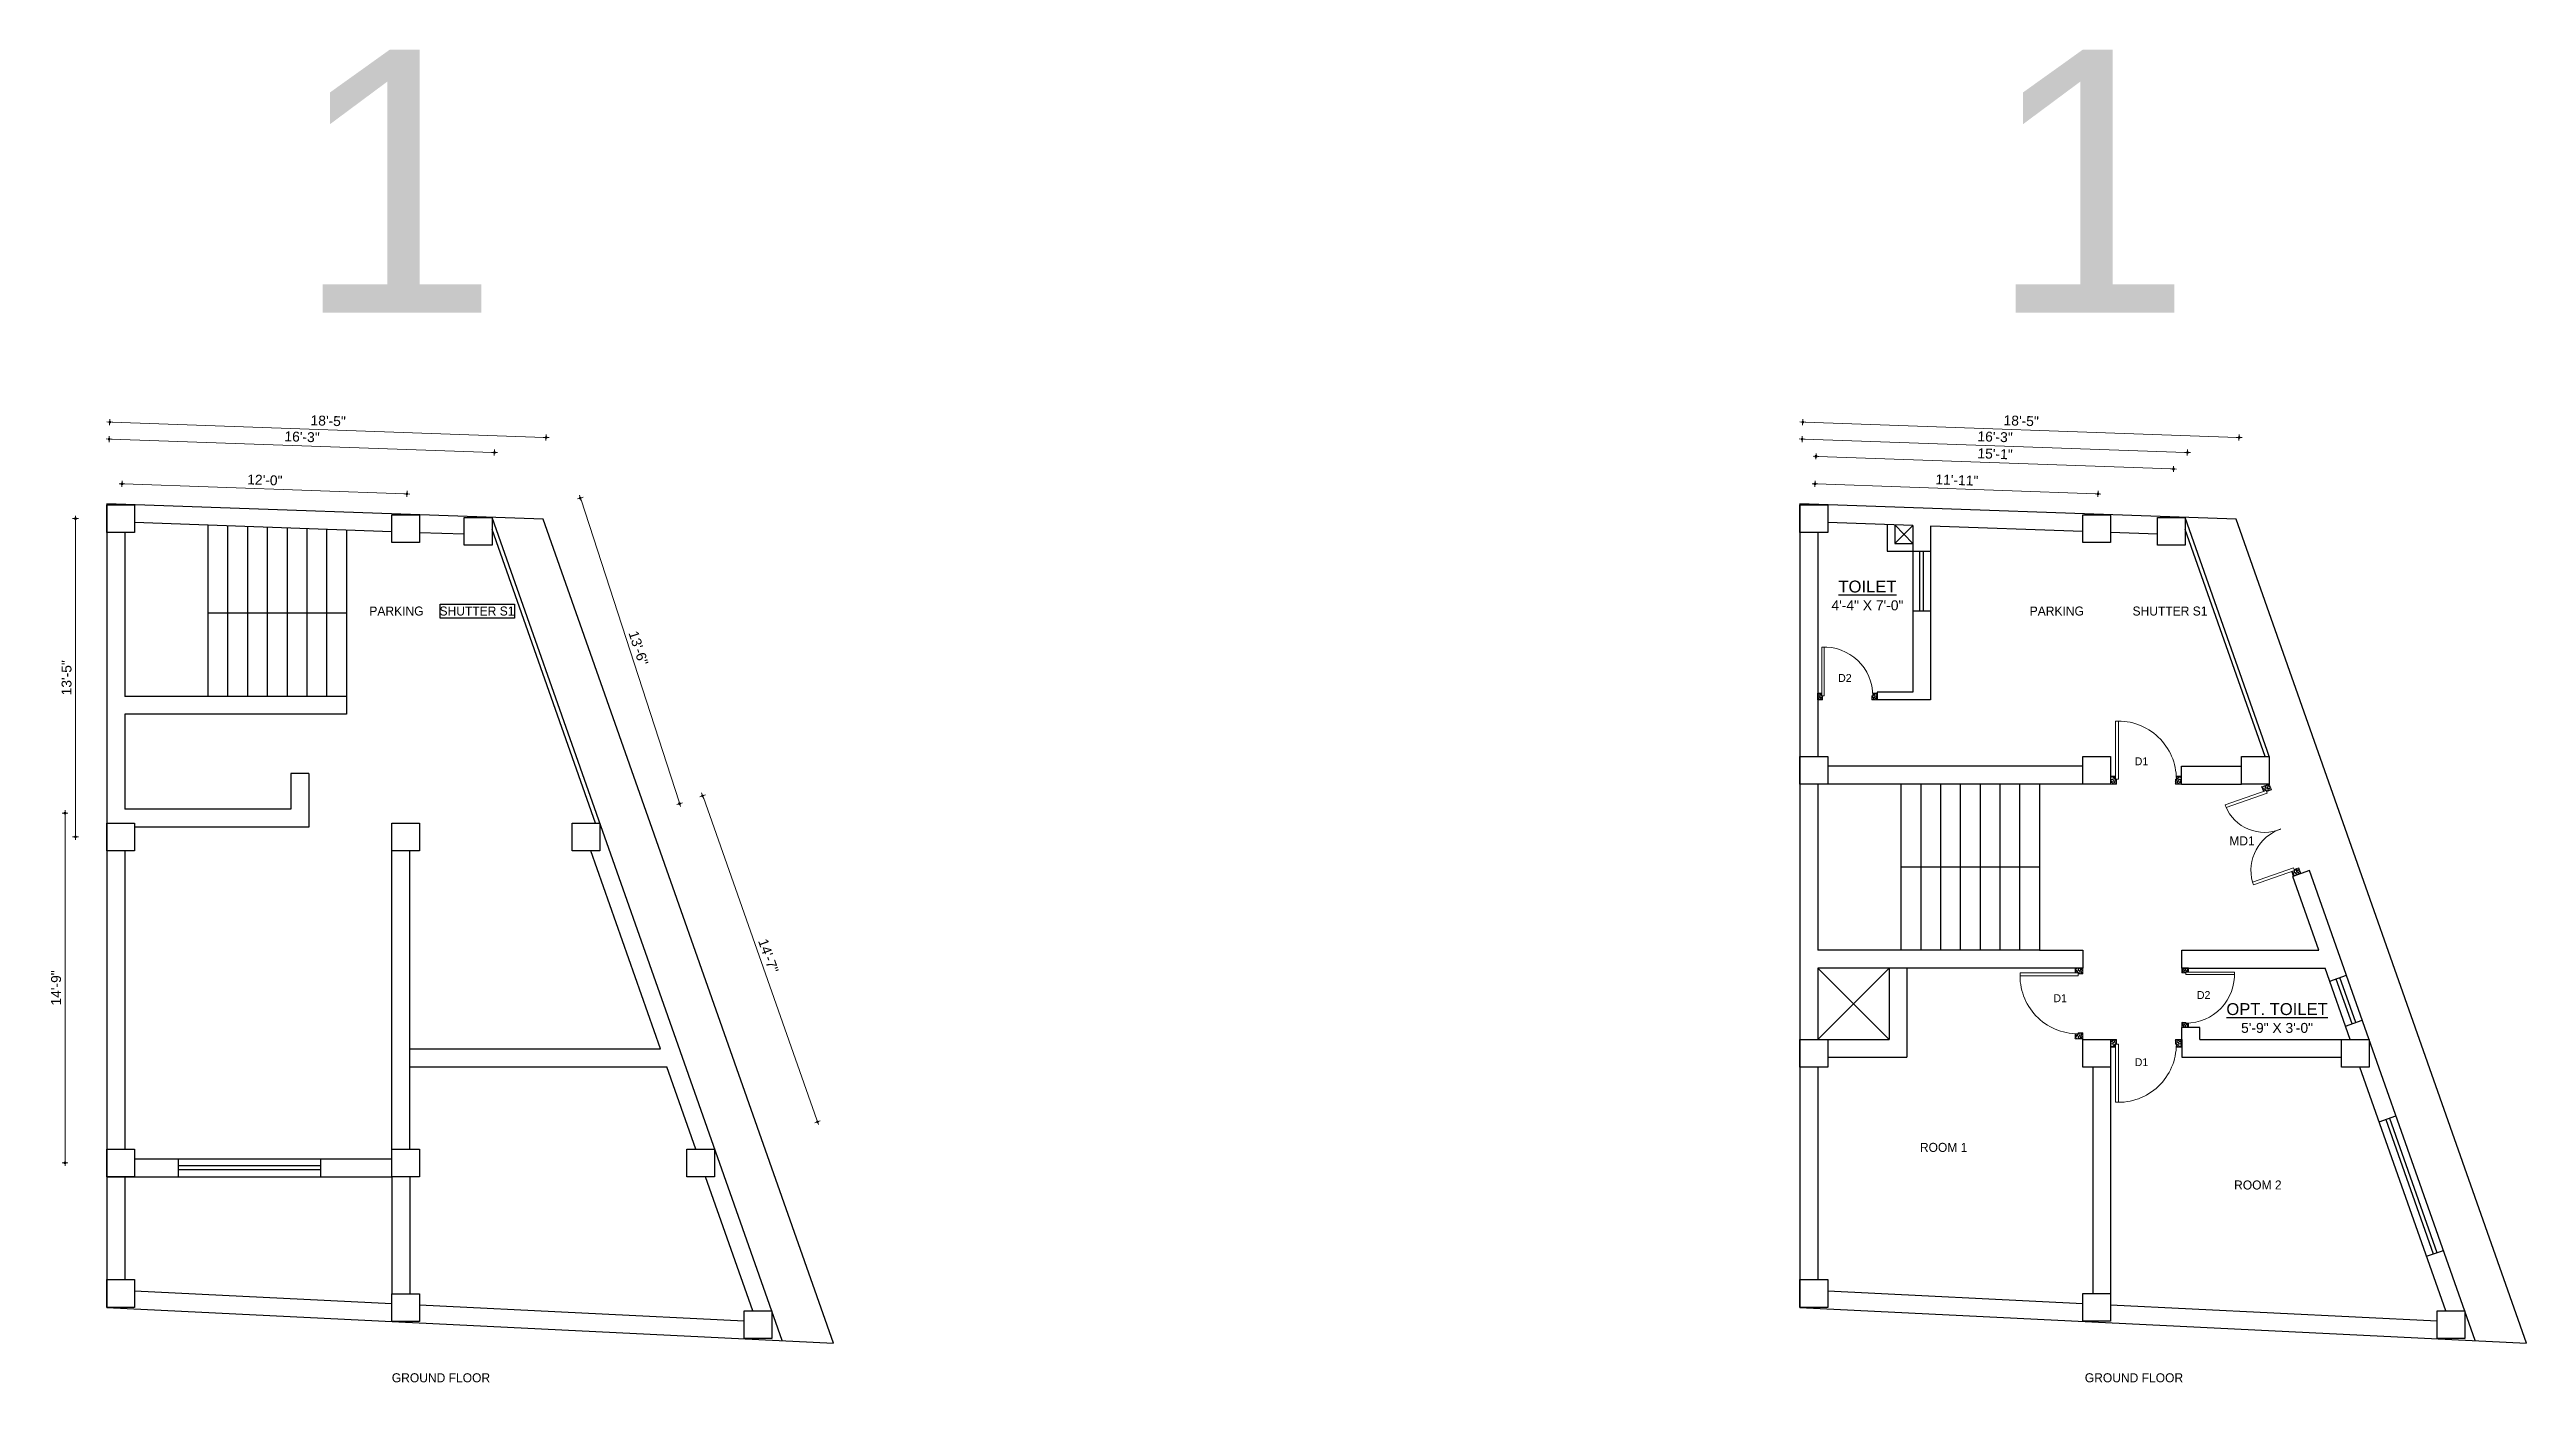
# Model space of a CAD drawing. Header units: inches. Extents: x -4105 to 11866, y -15821 to -3174.
# Drawn here: x 4538 to 5789, y -13557 to -12883 of the extents above; entities that cross this region are included whole.
import ezdxf

# ---------------------------------------------------------------- set-up
doc = ezdxf.new("R2010")
doc.units = ezdxf.units.IN
doc.header["$LTSCALE"] = 0.5
doc.header["$MEASUREMENT"] = 0
doc.header["$PDMODE"] = 66
for name, color, linetype, lineweight in [('door', 202, 'Continuous', 5), ('Ele', 7, 'Continuous', 30), ('hatch', 9, 'Continuous', 0), ('ns_WALL', 21, 'Continuous', 40), ('Toilet', 7, 'Continuous', 25), ('wall', 20, 'Continuous', 40)]:
    doc.layers.add(name, color=color, linetype=linetype, lineweight=lineweight)
doc.styles.add('arial', font='arial.ttf')
doc.styles.get("Standard").update_dxf_attribs({"font": 'arial.ttf'})
doc.dimstyles.new('S8', dxfattribs={"dimtxt": 5, "dimasz": 1, "dimexe": 6, "dimexo": 18, "dimgap": 1.9375, "dimtad": 1, "dimdec": 0, "dimzin": 3, "dimdsep": 46, "dimlunit": 4, "dimtxsty": 'Standard', "dimblk": 'dot 2', "dimcen": 12, "dimse1": 1, "dimse2": 1, "dimclrd": 1, "dimclre": 1, "dimclrt": 256, "dimadec": 0, "dimazin": 0, "dimtfac": 0.75, "dimtdec": 0, "dimtix": 1, "dimtmove": 1, "dimatfit": 3, "dimldrblk": 'DOT', "dimfxl": 1, "dimtolj": 1, "dimtzin": 0, "dimlwd": 9, "dimlwe": 9, "dimarcsym": 0})

msp = doc.modelspace()

# ---------------------------------------------------------------- texts
at = {"layer": 'Ele', "color": 0, "ltscale": 2, "char_height": 6, "attachment_point": 2}
for s, insert in [('{\\LTOILET\\fArial TUR|b0|i0|c162|p34;\\P\\fArial TUR|b0|i0|c0|p34;\\H0.8333x;\\l4\\fArial TUR|b0|i0|c162|p34;\'-4" X \\fArial TUR|b0|i0|c0|p34;7\\fArial TUR|b0|i0|c162|p34;\'-0"}', (5456.4, -13151.5)), ('{\\fArial TUR|b0|i0|c162|p34;\\LOPT. TOILET\\P\\fArial TUR|b0|i0|c0|p34;\\H0.8333x;\\l5\\fArial TUR|b0|i0|c162|p34;\'-\\fArial TUR|b0|i0|c0|p34;9\\fArial TUR|b0|i0|c162|p34;" X \\fArial TUR|b0|i0|c0|p34;3\\fArial TUR|b0|i0|c162|p34;\'-0"}', (5663.4, -13365))]:
    msp.add_mtext(s, dxfattribs=dict(at, insert=insert))
at = {"layer": 'Ele', "color": 0, "ltscale": 2, "style": 'arial'}
for s, insert, char_height, attachment_point in [('{\\fCentury Gothic|b0|i0|c0|p34;PARKING}', (4713, -13164.6), 4.55, 2), ('{\\fCentury Gothic|b0|i0|c0|p34;SHUTTER S1}', (4753.7, -13164.6), 4.55, 2), ('{\\fCentury Gothic|b0|i0|c0|p34;PARKING}', (5552.1, -13164.6), 4.55, 2), ('{\\fCentury Gothic|b0|i0|c0|p34;SHUTTER S1}', (5609.3, -13164.6), 4.55, 2), ('{\\fCentury Gothic|b0|i0|c0|p34;D2}', (5445, -13202.7), 4, 8), ('{\\fCentury Gothic|b0|i0|c0|p34;D1}', (5594.9, -13244.8), 4, 8), ('{\\fCentury Gothic|b0|i0|c0|p34;MD1}', (5645.7, -13280.7), 4.55, 2), ('{\\fCentury Gothic|b0|i0|c0|p34;D1}', (5553.8, -13360.5), 4, 2), ('{\\fCentury Gothic|b0|i0|c0|p34;D2}', (5626.3, -13362.9), 4, 8), ('{\\fCentury Gothic|b0|i0|c0|p34;D1}', (5594.9, -13392.8), 4, 2), ('{\\fCentury Gothic|b0|i0|c0|p34;ROOM 1}', (5494.9, -13435.6), 4.55, 2), ('{\\fCentury Gothic|b0|i0|c0|p34;ROOM 2}', (5653.7, -13454.6), 4.55, 2), ('{\\fCentury Gothic|b0|i0|c0|p34;GROUND FLOOR }', (4735.5, -13552), 4.55, 2), ('{\\fCentury Gothic|b0|i0|c0|p34;GROUND FLOOR }', (5591.1, -13552), 4.55, 2)]:
    msp.add_mtext(s, dxfattribs=dict(at, insert=insert, char_height=char_height, attachment_point=attachment_point))
at = {"layer": 'ns_WALL', "char_height": 133, "attachment_point": 1}
for insert in [(4661.6, -12883.2), (5517.2, -12883.2)]:
    msp.add_mtext_dynamic_manual_height_columns('1', width=960.88, gutter_width=13.3, heights=[0], dxfattribs=dict(at, insert=insert))

# ---------------------------------------------------------------- blocks, each defined once
blk = doc.blocks.new('dot1')
at = {"layer": 'hatch'}
h = blk.add_hatch(color=256, dxfattribs=at)
edge = h.paths.add_edge_path()
edge.add_arc((0, 0), 1, 0, 360)
for p, q in [((3, 0), (-3, 0)), ((0, 3), (0, -3))]:
    blk.add_line(p, q, dxfattribs=at)
blk.add_circle((0, 0), 1, dxfattribs=at)
blk = doc.blocks.new('dot 2')
at = {"layer": 'hatch', "xscale": 0.5, "yscale": 0.5, "zscale": 0.5}
blk.add_blockref('dot1', (0, 0), dxfattribs=at)
blk = doc.blocks.new('*D568')
at = {"layer": 'Defpoints', "color": 0, "transparency": 16777216}
for p in [(5429.9, -13102.6), (5429.3, -13120.2), (5572.3, -13125.2)]:
    blk.add_point(p, dxfattribs=at)
at = {"layer": 'Toilet', "color": 1, "lineweight": 9, "transparency": 16777216}
blk.add_line((5571.9, -13107.6), (5430.9, -13102.6), dxfattribs=at)
for p, rotation in [((5429.9, -13102.6), 177.9779001232576), ((5572.9, -13107.7), 357.9779001232576)]:
    blk.add_blockref('dot 2', p, dxfattribs=dict(at, rotation=rotation))
at = {"layer": 'Toilet', "transparency": 16777216, "insert": (5501.6, -13100.7), "char_height": 5, "attachment_point": 5, "rotation": 357.9779}
blk.add_mtext('\\A1;11\'-11"', dxfattribs=at)
blk = doc.blocks.new('_Dot')
at = {"color": 0, "linetype": 'ByBlock', "lineweight": -2}
blk.add_line((-0.5, 0), (-1, 0), dxfattribs=at)
at = {"color": 0, "linetype": 'ByBlock', "const_width": 0.5}
blk.add_lwpolyline([(-0.25, 0, 1), (0.25, 0, 1)], format="xyb", close=True, dxfattribs=at)
blk = doc.blocks.new('*D569')
at = {"layer": 'Defpoints', "color": 0, "transparency": 16777216}
for p in [(5430.4, -13088.7), (5429.3, -13120.2), (5610, -13126.6)]:
    blk.add_point(p, dxfattribs=at)
at = {"layer": 'Toilet', "color": 1, "lineweight": 9, "transparency": 16777216}
blk.add_line((5610.1, -13095.1), (5431.4, -13088.8), dxfattribs=at)
for p, rotation in [((5430.4, -13088.7), 177.9779001232572), ((5611.1, -13095.1), 357.9779001232572)]:
    blk.add_blockref('dot 2', p, dxfattribs=dict(at, rotation=rotation))
at = {"layer": 'Toilet', "transparency": 16777216, "insert": (5520.9, -13087.5), "char_height": 5, "attachment_point": 5, "rotation": 357.9779}
blk.add_mtext('\\A1;15\'-1"', dxfattribs=at)
blk = doc.blocks.new('A$C27B36B59')
at = {"layer": 'door'}
for p, q in [((0, 4), (0, 0)), ((2.5, 4), (0, 4)), ((0, 0), (3, 0)), ((2.5, 2.5), (2.5, 4)), ((3, 2.5), (2.5, 2.5)), ((3, 0), (3, 2.5))]:
    blk.add_line(p, q, dxfattribs=at)
for centre, radius, start, end in [((-1.4, -0.5), 4.75, 22.1411, 72.838), ((1.3, 2.1), 1.64, 45.138, 144.8948), ((2.2, 0.3), 2.49, 83.3149, 152.658), ((0.1, 0.4), 2.05, 349.4875, 93.6805), ((2, -0.5), 2.01, 58.7447, 166.495), ((-0.1, 0.3), 1.13, 343.542, 86.947), ((2.1, -0.4), 1.17, 38.2816, 160.1519)]:
    blk.add_arc(centre, radius, start, end, dxfattribs=at)
blk = doc.blocks.new('D2')
at = {"layer": 'door'}
for p, q in [((74474, 24047.6), (74474, 24018.1)), ((74474, 24047.6), (74475.5, 24047.6)), ((74475.5, 24047.6), (74475.5, 24018.1))]:
    blk.add_line(p, q, dxfattribs=at)
blk.add_arc((74474, 24047.6), 29.5, 180, 272.9146, dxfattribs=at)
at = {"layer": 'door', "xscale": -1, "rotation": 180}
blk.add_blockref('A$C27B36B59', (74442, 24050.1), dxfattribs=at)
at = {"layer": 'door', "rotation": 180}
blk.add_blockref('A$C27B36B59', (74478, 24050.1), dxfattribs=at)
blk = doc.blocks.new('*D597')
at = {"layer": 'Defpoints', "color": 0, "transparency": 16777216}
for p in [(5423.7, -13071.4), (5422.3, -13112.7), (5642.7, -13120.5)]:
    blk.add_point(p, dxfattribs=at)
at = {"layer": 'Toilet', "color": 1, "lineweight": 9, "transparency": 16777216}
blk.add_line((5643.2, -13079.2), (5424.7, -13071.5), dxfattribs=at)
for p, rotation in [((5423.7, -13071.4), 177.9779001232582), ((5644.2, -13079.2), 357.9779001232581)]:
    blk.add_blockref('dot 2', p, dxfattribs=dict(at, rotation=rotation))
at = {"layer": 'Toilet', "transparency": 16777216, "insert": (5534.1, -13070.8), "char_height": 5, "attachment_point": 5, "rotation": 357.9779}
blk.add_mtext('\\A1;18\'-5"', dxfattribs=at)
blk = doc.blocks.new('*D598')
at = {"layer": 'Defpoints', "color": 0, "transparency": 16777216}
for p in [(5423.4, -13080), (5422.3, -13112.7), (5617, -13119.6)]:
    blk.add_point(p, dxfattribs=at)
at = {"layer": 'Toilet', "color": 1, "lineweight": 9, "transparency": 16777216}
blk.add_line((5617.1, -13086.8), (5424.4, -13080), dxfattribs=at)
for p, rotation in [((5423.4, -13080), 177.9779001232583), ((5618.1, -13086.8), 357.9779001232583)]:
    blk.add_blockref('dot 2', p, dxfattribs=dict(at, rotation=rotation))
at = {"layer": 'Toilet', "transparency": 16777216, "insert": (5520.9, -13078.9), "char_height": 5, "attachment_point": 5, "rotation": 357.9779}
blk.add_mtext('\\A1;16\'-3"', dxfattribs=at)
blk = doc.blocks.new('*D600')
at = {"layer": 'Defpoints', "color": 0, "transparency": 16777216}
for p in [(4574.3, -13102.6), (4573.7, -13120.2), (4717.7, -13125.3)]:
    blk.add_point(p, dxfattribs=at)
at = {"layer": 'Toilet', "color": 1, "lineweight": 9, "transparency": 16777216}
blk.add_line((4717.3, -13107.7), (4575.3, -13102.6), dxfattribs=at)
for p, rotation in [((4574.3, -13102.6), 177.9779001232573), ((4718.3, -13107.7), 357.9779001232573)]:
    blk.add_blockref('dot 2', p, dxfattribs=dict(at, rotation=rotation))
at = {"layer": 'Toilet', "transparency": 16777216, "insert": (4646.5, -13100.7), "char_height": 5, "attachment_point": 5, "rotation": 357.9779}
blk.add_mtext('\\A1;12\'-0"', dxfattribs=at)
blk = doc.blocks.new('*D602')
at = {"layer": 'Defpoints', "color": 0, "transparency": 16777216}
for p in [(4568.1, -13071.4), (4566.7, -13112.7), (4787.1, -13120.5)]:
    blk.add_point(p, dxfattribs=at)
at = {"layer": 'Toilet', "color": 1, "lineweight": 9, "transparency": 16777216}
blk.add_line((4787.6, -13079.2), (4569.1, -13071.5), dxfattribs=at)
for p, rotation in [((4568.1, -13071.4), 177.9779001232582), ((4788.6, -13079.2), 357.9779001232581)]:
    blk.add_blockref('dot 2', p, dxfattribs=dict(at, rotation=rotation))
at = {"layer": 'Toilet', "transparency": 16777216, "insert": (4678.5, -13070.8), "char_height": 5, "attachment_point": 5, "rotation": 357.9779}
blk.add_mtext('\\A1;18\'-5"', dxfattribs=at)
blk = doc.blocks.new('*D603')
at = {"layer": 'Defpoints', "color": 0, "transparency": 16777216}
for p in [(4567.8, -13080), (4566.7, -13112.7), (4761.3, -13119.6)]:
    blk.add_point(p, dxfattribs=at)
at = {"layer": 'Toilet', "color": 1, "lineweight": 9, "transparency": 16777216}
blk.add_line((4761.5, -13086.8), (4568.8, -13080), dxfattribs=at)
for p, rotation in [((4567.8, -13080), 177.9779001232583), ((4762.5, -13086.8), 357.9779001232583)]:
    blk.add_blockref('dot 2', p, dxfattribs=dict(at, rotation=rotation))
at = {"layer": 'Toilet', "transparency": 16777216, "insert": (4665.3, -13078.9), "char_height": 5, "attachment_point": 5, "rotation": 357.9779}
blk.add_mtext('\\A1;16\'-3"', dxfattribs=at)
blk = doc.blocks.new('*D606')
at = {"layer": 'Defpoints', "color": 0, "transparency": 16777216}
for p in [(4550.8, -13120.2), (4573.7, -13120.2), (4573.7, -13281)]:
    blk.add_point(p, dxfattribs=at)
at = {"layer": 'Toilet', "color": 1, "lineweight": 9, "transparency": 16777216}
blk.add_line((4550.8, -13280), (4550.8, -13121.2), dxfattribs=at)
for p, rotation in [((4550.8, -13120.2), 90), ((4550.8, -13281), 270)]:
    blk.add_blockref('dot 2', p, dxfattribs=dict(at, rotation=rotation))
at = {"layer": 'Toilet', "transparency": 16777216, "insert": (4546.3, -13200.6), "char_height": 5, "attachment_point": 5, "rotation": 90}
blk.add_mtext('\\A1;13\'-5"', dxfattribs=at)
blk = doc.blocks.new('*D607')
at = {"layer": 'Defpoints', "color": 0, "transparency": 16777216}
for p in [(4573.7, -13269), (4545.5, -13445.7), (4573.7, -13445.7)]:
    blk.add_point(p, dxfattribs=at)
at = {"layer": 'Toilet', "color": 1, "lineweight": 9, "transparency": 16777216}
blk.add_line((4545.5, -13270), (4545.5, -13444.7), dxfattribs=at)
for p, rotation in [((4545.5, -13269), 90), ((4545.5, -13445.7), 270)]:
    blk.add_blockref('dot 2', p, dxfattribs=dict(at, rotation=rotation))
at = {"layer": 'Toilet', "transparency": 16777216, "insert": (4541, -13357.3), "char_height": 5, "attachment_point": 5, "rotation": 90}
blk.add_mtext('\\A1;14\'-9"', dxfattribs=at)
blk = doc.blocks.new('*D611')
at = {"layer": 'Defpoints', "color": 0, "transparency": 16777216}
for p in [(4867.7, -13260.2), (4808.8, -13281), (4866.8, -13445.7)]:
    blk.add_point(p, dxfattribs=at)
at = {"layer": 'Toilet', "color": 1, "lineweight": 9, "transparency": 16777216}
blk.add_line((4925.5, -13424), (4868.1, -13261.1), dxfattribs=at)
for p, rotation in [((4867.7, -13260.2), 109.4150373031914), ((4925.8, -13424.9), 289.4150373031914)]:
    blk.add_blockref('dot 2', p, dxfattribs=dict(at, rotation=rotation))
at = {"layer": 'Toilet', "transparency": 16777216, "insert": (4901, -13341.1), "char_height": 5, "attachment_point": 5, "rotation": 289.415}
blk.add_mtext('\\A1;14\'-7"', dxfattribs=at)
blk = doc.blocks.new('*D612')
at = {"layer": 'Defpoints', "color": 0, "transparency": 16777216}
for p in [(4754.3, -13126.6), (4856.1, -13264.2), (4804.5, -13281)]:
    blk.add_point(p, dxfattribs=at)
at = {"layer": 'Toilet', "color": 1, "lineweight": 9, "transparency": 16777216}
blk.add_line((4806.3, -13110.7), (4855.8, -13263.2), dxfattribs=at)
for p, rotation in [((4805.9, -13109.8), 108.0072144215725), ((4856.1, -13264.2), 288.0072144215724)]:
    blk.add_blockref('dot 2', p, dxfattribs=dict(at, rotation=rotation))
at = {"layer": 'Toilet', "transparency": 16777216, "insert": (4835.3, -13185.6), "char_height": 5, "attachment_point": 5, "rotation": 288.0072}
blk.add_mtext('\\A1;13\'-6"', dxfattribs=at)

# ---------------------------------------------------------------- dimensions: what is measured, and where the dimension line sits
at = {"layer": 'Toilet'}
for p1, p2, distance, picture, middle in [((4787.1, -13120.5), (4566.7, -13112.7), -41.3, '*D602', (4678.5, -13070.8)), ((5642.7, -13120.5), (5422.3, -13112.7), -41.3, '*D597', (5534.1, -13070.8)), ((4761.3, -13119.6), (4566.7, -13112.7), -32.7, '*D603', (4665.3, -13078.9)), ((5617, -13119.6), (5422.3, -13112.7), -32.7, '*D598', (5520.9, -13078.9)), ((5610, -13126.6), (5429.3, -13120.2), -31.4, '*D569', (5520.9, -13087.5)), ((4717.7, -13125.3), (4573.7, -13120.2), -17.6, '*D600', (4646.5, -13100.7)), ((5572.3, -13125.2), (5429.3, -13120.2), -17.6, '*D568', (5501.6, -13100.7)), ((4754.3, -13126.6), (4804.5, -13281), 54.3, '*D612', (4835.3, -13185.6)), ((4866.8, -13445.7), (4808.8, -13281), -62.5, '*D611', (4901, -13341.1))]:
    dim = msp.add_aligned_dim(p1=p1, p2=p2, distance=distance, dimstyle='S8', override={"dimfxl": 2, "dimfxlon": 1, "dimarcsym": 1}, dxfattribs=at)
    dim.commit()
    dim.dimension.update_dxf_attribs({"geometry": picture, "text_midpoint": middle})
for base, p1, p2, picture, middle in [((4550.8, -13120.2), (4573.7, -13281), (4573.7, -13120.2), '*D606', (4546.3, -13200.6)), ((4545.5, -13445.7), (4573.7, -13269), (4573.7, -13445.7), '*D607', (4541, -13357.3))]:
    dim = msp.add_linear_dim(base=base, p1=p1, p2=p2, angle=90, dimstyle='S8', override={"dimfxl": 2, "dimfxlon": 1, "dimarcsym": 1}, dxfattribs=at)
    dim.commit()
    dim.dimension.update_dxf_attribs({"geometry": picture, "text_midpoint": middle})

# ---------------------------------------------------------------- linework, layer by layer
at = {"layer": 'door', "ltscale": 0.5}
for p, q in [((5655.6, -13255.6), (5656.5, -13257.9)), ((5657.9, -13257.5), (5637.2, -13264.8)), ((5637.7, -13266.2), (5637.2, -13264.8)), ((5658.4, -13258.9), (5637.7, -13266.2)), ((5657.9, -13257.5), (5658.4, -13258.9)), ((5658.2, -13258), (5660.5, -13257.2)), ((5671.7, -13296.6), (5651, -13303.9)), ((5651, -13303.9), (5651.5, -13305.3)), ((5672.2, -13298), (5651.5, -13305.3)), ((5671.6, -13300.9), (5670.8, -13298.6)), ((5672.2, -13298), (5671.7, -13296.6)), ((5672.1, -13297.4), (5674.4, -13296.6)), ((5675.5, -13299.5), (5674.4, -13296.6))]:
    msp.add_line(p, q, dxfattribs=at)
for centre, radius, start, end in [((5657, -13257.6), 21.1, 202.3148, 293.1551), ((5672.3, -13298), 22.1, 108.3541, 195.4336)]:
    msp.add_arc(centre, radius, start, end, dxfattribs=at)
at = {"layer": 'Toilet'}
for p, q in [((4787.1, -13120.5), (4566.7, -13112.7)), ((4566.7, -13112.7), (4566.7, -13518.7)), ((5642.7, -13120.5), (5422.3, -13112.7)), ((5422.3, -13112.7), (5422.3, -13518.7)), ((4575.7, -13127.2), (4575.7, -13210)), ((4710.7, -13126.8), (4580.7, -13122.2)), ((4617.7, -13123.5), (4617.7, -13168)), ((4627.7, -13123.8), (4627.7, -13168)), ((4637.7, -13124.2), (4637.7, -13168)), ((4647.7, -13124.5), (4647.7, -13168)), ((4657.7, -13124.9), (4657.7, -13168)), ((4667.7, -13125.3), (4667.7, -13168)), ((4677.7, -13125.6), (4677.7, -13168)), ((4687.7, -13126), (4687.7, -13168)), ((4747.3, -13128.1), (4724.7, -13127.3)), ((4765.7, -13132), (4761.3, -13119.6)), ((4813.6, -13274), (4761.3, -13125.6)), ((4933.8, -13536.8), (4787.1, -13120.5)), ((5431.3, -13127.2), (5431.3, -13207.8)), ((5479.3, -13123.7), (5436.3, -13122.2)), ((5466.3, -13123.2), (5466.3, -13136.7)), ((5470.3, -13123.4), (5470.3, -13132.7)), ((5470.3, -13123.4), (5479.3, -13132.7)), ((5470.3, -13132.7), (5479.3, -13123.7)), ((5479.3, -13123.7), (5479.3, -13207.8)), ((5488.3, -13124), (5488.3, -13211.8)), ((5565.3, -13126.7), (5488.3, -13124)), ((5603, -13128.1), (5579.3, -13127.2)), ((5621.3, -13132), (5617, -13119.6)), ((5657.4, -13240.3), (5617, -13125.6)), ((5789.4, -13536.8), (5642.7, -13120.5)), ((4854.3, -13383.3), (4765.7, -13132)), ((5466.3, -13136.7), (5479.3, -13136.7)), ((5470.3, -13132.7), (5479.3, -13132.7)), ((5479.3, -13136.7), (5488.3, -13136.7)), ((5482.8, -13166.7), (5482.8, -13136.7)), ((5484.8, -13166.7), (5484.8, -13136.7)), ((5658.4, -13237.3), (5621.3, -13132)), ((4687.7, -13168), (4617.7, -13168)), ((4617.7, -13168), (4617.7, -13210)), ((4627.7, -13168), (4627.7, -13210)), ((4637.7, -13168), (4637.7, -13210)), ((4647.7, -13168), (4647.7, -13210)), ((4657.7, -13168), (4657.7, -13210)), ((4667.7, -13168), (4667.7, -13210)), ((4677.7, -13168), (4677.7, -13210)), ((4687.7, -13168), (4687.7, -13210)), ((5479.3, -13166.7), (5488.3, -13166.7)), ((4687.7, -13210), (4575.7, -13210)), ((4687.7, -13210), (4687.7, -13219)), ((5431.3, -13207.8), (5431.3, -13240.3)), ((5479.3, -13207.8), (5461.3, -13207.8)), ((5461.3, -13207.8), (5461.3, -13211.8)), ((5488.3, -13211.8), (5461.3, -13211.8)), ((4575.7, -13219), (4575.7, -13267)), ((4687.7, -13219), (4575.7, -13219)), ((5659.5, -13240.3), (5658.4, -13237.3)), ((4659.7, -13249), (4659.7, -13267)), ((4668.7, -13249), (4659.7, -13249)), ((4668.7, -13249), (4668.7, -13276)), ((5565.3, -13254.3), (5431.3, -13254.3)), ((5431.3, -13254.3), (5431.3, -13338.3)), ((5565.3, -13245.3), (5436.3, -13245.3)), ((5473.3, -13254.3), (5473.3, -13296.3)), ((5483.3, -13254.3), (5483.3, -13296.3)), ((5493.3, -13254.3), (5493.3, -13296.3)), ((5503.3, -13254.3), (5503.3, -13296.3)), ((5513.3, -13254.3), (5513.3, -13296.3)), ((5523.3, -13254.3), (5523.3, -13296.3)), ((5533.3, -13254.3), (5533.3, -13296.3)), ((5543.3, -13254.3), (5543.3, -13296.3)), ((5615.1, -13245.3), (5645.5, -13245.3)), ((5615.1, -13254.3), (5615.1, -13245.3)), ((5615.1, -13254.3), (5645.5, -13254.3)), ((4659.7, -13267), (4575.7, -13267)), ((4668.7, -13276), (4580.7, -13276)), ((4575.7, -13288), (4575.7, -13438.7)), ((4710.7, -13438.7), (4710.7, -13288)), ((4719.7, -13438.7), (4719.7, -13288)), ((4846.4, -13388.1), (4811.2, -13288)), ((5543.3, -13296.3), (5473.3, -13296.3)), ((5473.3, -13296.3), (5473.3, -13338.3)), ((5483.3, -13296.3), (5483.3, -13338.3)), ((5493.3, -13296.3), (5493.3, -13338.3)), ((5503.3, -13296.3), (5503.3, -13338.3)), ((5513.3, -13296.3), (5513.3, -13338.3)), ((5523.3, -13296.3), (5523.3, -13338.3)), ((5533.3, -13296.3), (5533.3, -13338.3)), ((5543.3, -13296.3), (5543.3, -13338.3)), ((5679.8, -13298), (5671.4, -13301)), ((5684.5, -13338.3), (5671.4, -13301)), ((5763.6, -13535.5), (5679.8, -13298)), ((5543.3, -13338.3), (5431.3, -13338.3)), ((5543.3, -13338.3), (5565.3, -13338.3)), ((5565.3, -13338.3), (5565.3, -13347.3)), ((5615.3, -13347.3), (5615.3, -13338.3)), ((5615.3, -13338.3), (5684.5, -13338.3)), ((5565.3, -13347.3), (5431.3, -13347.3)), ((5431.3, -13347.3), (5431.3, -13383.3)), ((5431.3, -13383.3), (5467.3, -13347.3)), ((5467.3, -13383.3), (5431.3, -13347.3)), ((5467.3, -13347.3), (5467.3, -13383.3)), ((5476.3, -13347.3), (5476.3, -13392.3)), ((5615.3, -13347.3), (5687.7, -13347.3)), ((5700.4, -13383.3), (5687.7, -13347.3)), ((5690, -13353.9), (5698.5, -13350.9)), ((5701.3, -13375.4), (5693.3, -13352.8)), ((5703.2, -13374.7), (5695.2, -13352.1)), ((5615.3, -13383.3), (5615.3, -13377.3)), ((5624.3, -13377.3), (5615.3, -13377.3)), ((5624.3, -13383.3), (5624.3, -13377.3)), ((5698, -13376.6), (5706.5, -13373.6)), ((4719.7, -13388.1), (4846.4, -13388.1)), ((4907.9, -13535.5), (4854.3, -13383.3)), ((5436.3, -13383.3), (5467.3, -13383.3)), ((5436.3, -13392.3), (5476.3, -13392.3)), ((5615.3, -13383.3), (5615.3, -13392.3)), ((5615.3, -13392.3), (5695.9, -13392.3)), ((5624.3, -13383.3), (5700.4, -13383.3)), ((4719.7, -13397.1), (4849.6, -13397.1)), ((4864.3, -13438.7), (4849.6, -13397.1)), ((5431.3, -13397.3), (5431.3, -13504.7)), ((5570.3, -13397.3), (5570.3, -13511.7)), ((5579.3, -13397.3), (5579.3, -13517.6)), ((5748.7, -13520.5), (5705.3, -13397.3)), ((5715, -13424.9), (5723.5, -13422)), ((5718.3, -13423.8), (5742.3, -13491.7)), ((5720.2, -13423.1), (5744.2, -13491)), ((4580.7, -13443.7), (4710.7, -13443.7)), ((4602.7, -13443.7), (4602.7, -13452.7)), ((4674.7, -13443.7), (4674.7, -13452.7)), ((4566.7, -13452.7), (4710.7, -13452.7)), ((4575.7, -13452.7), (4575.7, -13504.7)), ((4674.7, -13447.2), (4602.7, -13447.2)), ((4674.7, -13449.2), (4602.7, -13449.2)), ((4710.7, -13452.7), (4710.7, -13511.7)), ((4719.7, -13452.7), (4719.7, -13511.8)), ((4893.1, -13520.5), (4869.2, -13452.7)), ((5739, -13492.9), (5747.5, -13489.9)), ((4566.7, -13518.7), (4933.8, -13536.8)), ((4580.7, -13510.4), (4710.7, -13516.8)), ((4724.7, -13517.5), (4888.7, -13525.5)), ((5422.3, -13518.7), (5789.4, -13536.8)), ((5436.3, -13510.4), (5565.3, -13516.7)), ((5579.3, -13517.4), (5744.3, -13525.5))]:
    msp.add_line(p, q, dxfattribs=at)
for points in [[(4566.7, -13113.2), (4580.7, -13113.2), (4580.7, -13127.2), (4566.7, -13127.2)], [(4710.7, -13118.3), (4724.7, -13118.3), (4724.7, -13132.3), (4710.7, -13132.3)], [(5422.3, -13113.2), (5436.3, -13113.2), (5436.3, -13127.2), (5422.3, -13127.2)], [(5565.3, -13118.2), (5579.3, -13118.2), (5579.3, -13132.2), (5565.3, -13132.2)], [(4747.3, -13119.6), (4761.3, -13119.6), (4761.3, -13133.6), (4747.3, -13133.6)], [(5603, -13119.6), (5617, -13119.6), (5617, -13133.6), (5603, -13133.6)], [(4735.1, -13163.4), (4772.7, -13163.4), (4772.7, -13170.4), (4735.1, -13170.4)], [(5422.3, -13240.3), (5436.3, -13240.3), (5436.3, -13254.3), (5422.3, -13254.3)], [(5565.3, -13240.3), (5579.3, -13240.3), (5579.3, -13254.3), (5565.3, -13254.3)], [(5645.5, -13240.3), (5659.5, -13240.3), (5659.5, -13254.3), (5645.5, -13254.3)], [(4566.7, -13274), (4580.7, -13274), (4580.7, -13288), (4566.7, -13288)], [(4710.7, -13274), (4724.7, -13274), (4724.7, -13288), (4710.7, -13288)], [(4801.8, -13274), (4815.8, -13274), (4815.8, -13288), (4801.8, -13288)], [(5422.3, -13383.3), (5436.3, -13383.3), (5436.3, -13397.3), (5422.3, -13397.3)], [(5565.3, -13383.3), (5579.3, -13383.3), (5579.3, -13397.3), (5565.3, -13397.3)], [(5695.9, -13383.3), (5709.9, -13383.3), (5709.9, -13397.3), (5695.9, -13397.3)], [(4566.7, -13438.7), (4580.7, -13438.7), (4580.7, -13452.7), (4566.7, -13452.7)], [(4710.7, -13438.7), (4724.7, -13438.7), (4724.7, -13452.7), (4710.7, -13452.7)], [(4859.8, -13438.7), (4873.8, -13438.7), (4873.8, -13452.7), (4859.8, -13452.7)], [(4566.7, -13504.7), (4580.7, -13504.7), (4580.7, -13518.7), (4566.7, -13518.7)], [(5422.3, -13504.7), (5436.3, -13504.7), (5436.3, -13518.7), (5422.3, -13518.7)], [(4710.7, -13511.8), (4724.7, -13511.8), (4724.7, -13525.8), (4710.7, -13525.8)], [(5565.3, -13511.7), (5579.3, -13511.7), (5579.3, -13525.7), (5565.3, -13525.7)], [(4888.7, -13520.5), (4902.7, -13520.5), (4902.7, -13534.5), (4888.7, -13534.5)], [(5744.3, -13520.5), (5758.3, -13520.5), (5758.3, -13534.5), (5744.3, -13534.5)]]:
    msp.add_lwpolyline(points, close=True, dxfattribs=at)

# ---------------------------------------------------------------- block references
at = {"layer": 'door', "yscale": 1.023696682466134, "zscale": 1.023696682464479}
for p, xscale, rotation in [((5659.5, -13254.3), -1.023696682466134, 109.4150373032658), ((5675.5, -13299.5), 1.023696682466134, 109.4150373032659)]:
    msp.add_blockref('A$C27B36B59', p, dxfattribs=dict(at, xscale=xscale, rotation=rotation))
at = {"layer": 'wall', "color": 2, "linetype": 'ByBlock'}
for p, xscale, yscale, zscale, rotation in [((67496.2, 6830), 0.8333333333285103, 0.8333333333285103, 0.8333333333267571, 180), ((79592.4, 10645.7), 0.993758995122728, 0.993758995122728, 0.993758995122728, 180), ((-18334.7, -87360.4), -0.993758995122728, 0.993758995122728, 0.993758995122728, 270), ((25657, -75412.2), 0.8333333333285103, 0.8333333333285103, 0.8333333333267571, 90.00000000000001)]:
    msp.add_blockref('D2', p, dxfattribs=dict(at, xscale=xscale, yscale=yscale, zscale=zscale, rotation=rotation))
at = {"layer": 'wall', "color": 2, "linetype": 'ByBlock', "xscale": -0.993758995122728, "yscale": 0.993758995122728, "zscale": 0.993758995122728}
msp.add_blockref('D2', (79592.4, -37283.3), dxfattribs=at)

msp.set_redraw_order([(e.dxf.handle, doc.entitydb.next_handle()) for e in msp.query("TEXT MTEXT ATTDEF DIMENSION ARC_DIMENSION")])  # texts and dimensions are drawn at this point

doc.saveas('drawing.dxf')
